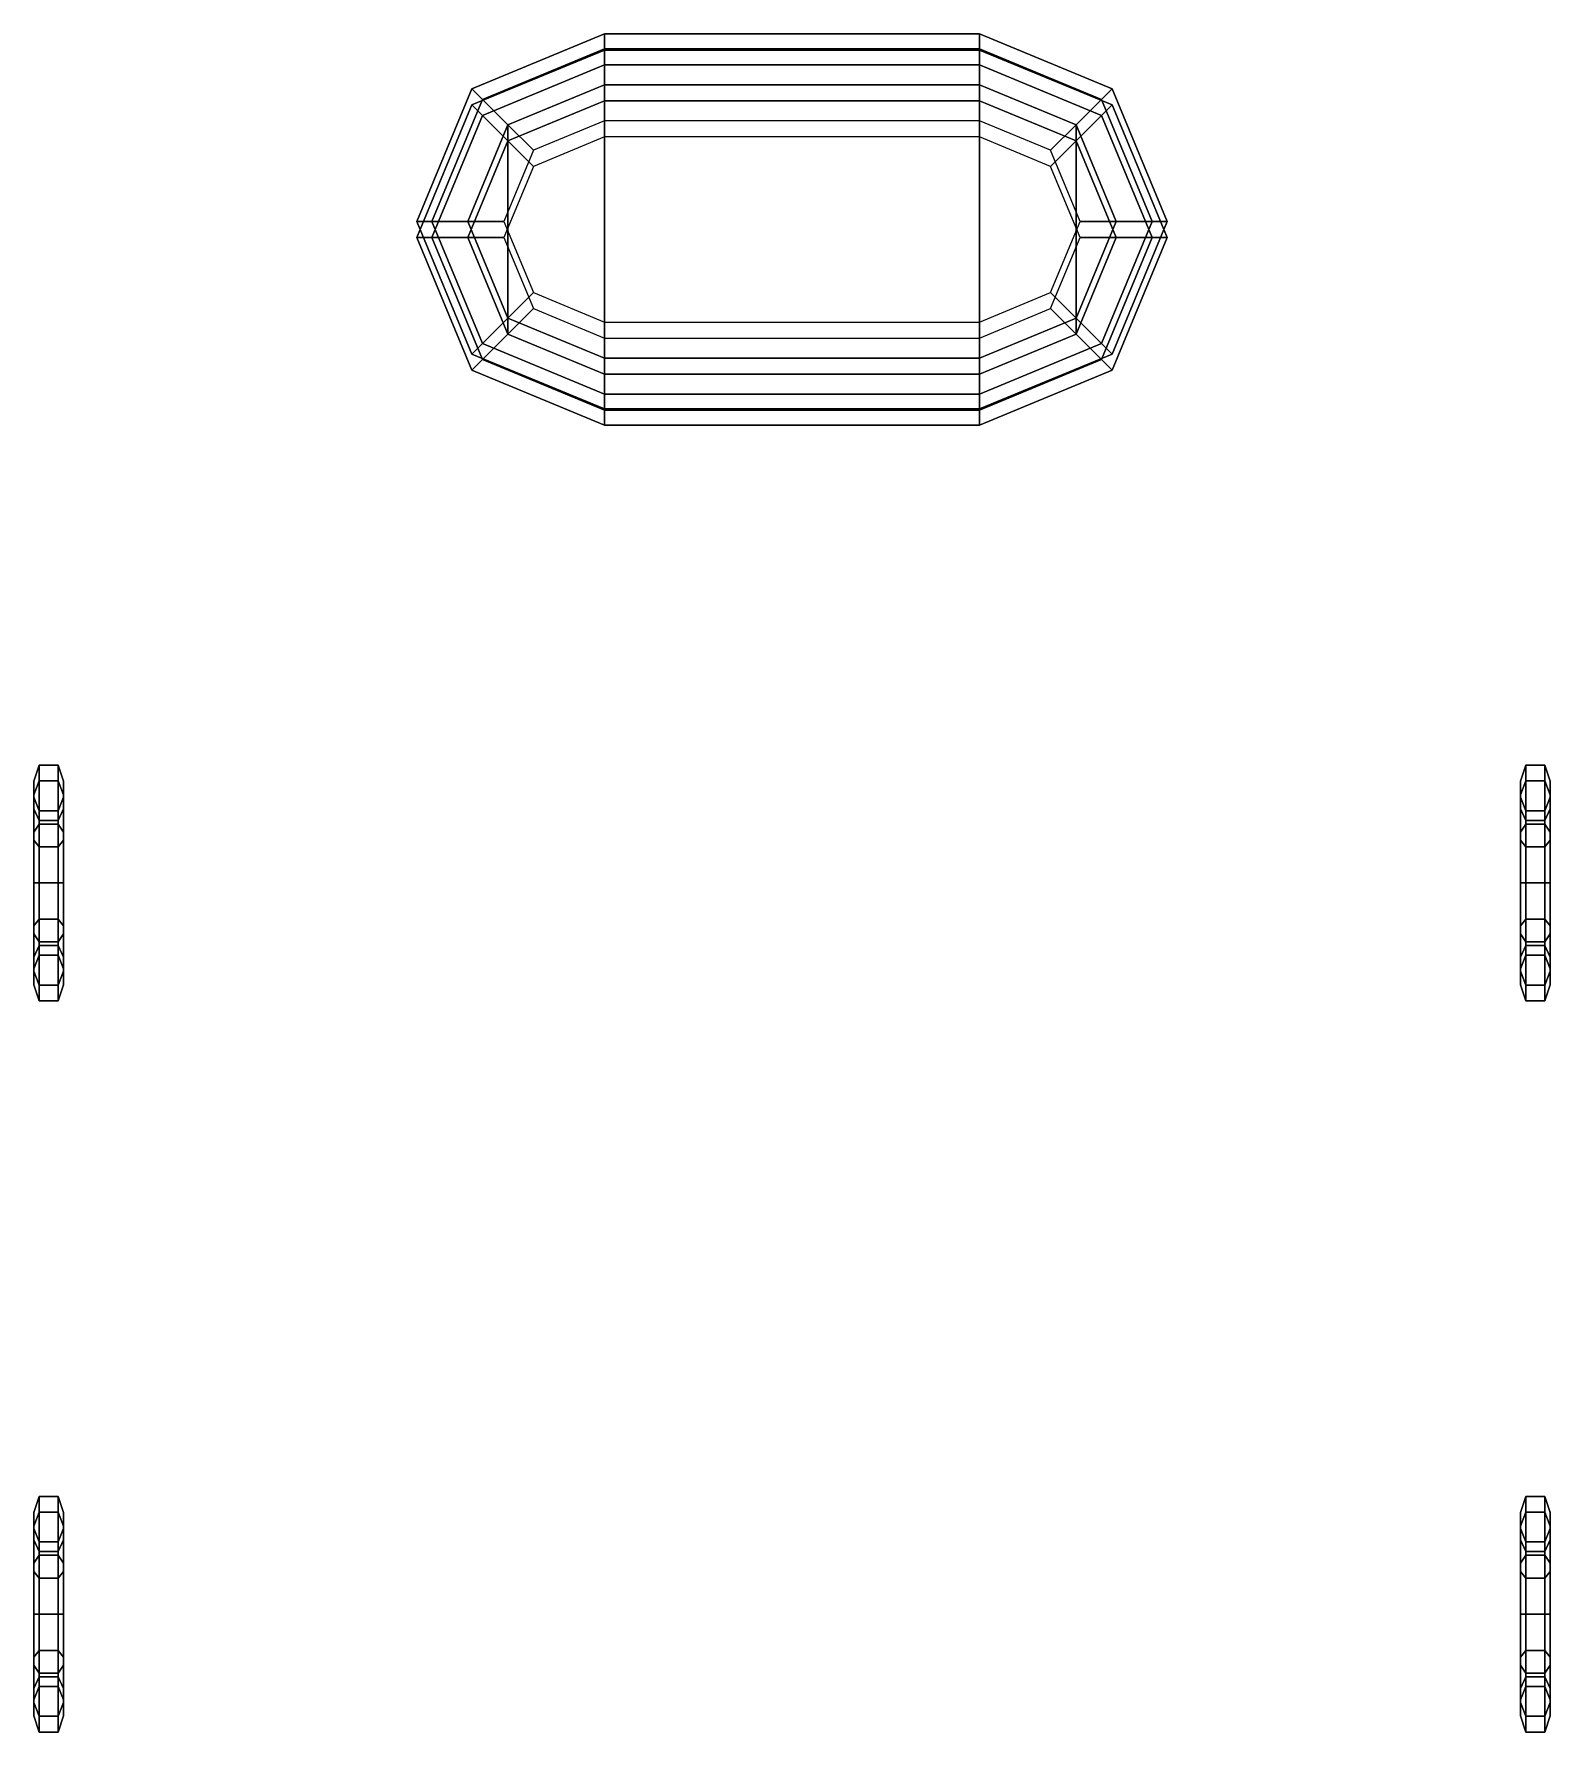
# Model space of a CAD drawing. Extents: x -2.83 to 2.83, y 1.13 to 7.47.
import ezdxf

# ---------------------------------------------------------------- set-up
doc = ezdxf.new("R2010")
doc.units = 0
doc.layers.add('LIFEBOATS', color=1, linetype='CONTINUOUS')

msp = doc.modelspace()

# ---------------------------------------------------------------- linework, layer by layer
at = {"layer": 'LIFEBOATS'}
for points in [[(-0.7, 7.4144, 3.0144), (-0.7, 7.47, 2.88), (-1.195, 7.265, 2.88), (-1.1556, 7.2256, 3.0144)], [(-0.7, 7.47, 2.88), (-0.7, 7.4144, 2.7456), (-1.1556, 7.2256, 2.7456), (-1.195, 7.265, 2.88)], [(0.7, 7.4144, 3.0144), (0.7, 7.47, 2.88), (-0.7, 7.47, 2.88), (-0.7, 7.4144, 3.0144)], [(0.7, 7.47, 2.88), (0.7, 7.4144, 2.7456), (-0.7, 7.4144, 2.7456), (-0.7, 7.47, 2.88)], [(1.1556, 7.2256, 3.0144), (1.195, 7.265, 2.88), (0.7, 7.47, 2.88), (0.7, 7.4144, 3.0144)], [(1.195, 7.265, 2.88), (1.1556, 7.2256, 2.7456), (0.7, 7.4144, 2.7456), (0.7, 7.47, 2.88)], [(-0.7, 7.41, 3.26), (-0.7, 7.3544, 3.1256), (-1.1556, 7.1656, 3.1256), (-1.195, 7.205, 3.26)], [(-0.7, 7.3544, 3.3944), (-0.7, 7.41, 3.26), (-1.195, 7.205, 3.26), (-1.1556, 7.1656, 3.3944)], [(-0.7, 7.28, 3.07), (-0.7, 7.4144, 3.0144), (-1.1556, 7.2256, 3.0144), (-1.0606, 7.1306, 3.07)], [(-0.7, 7.4144, 2.7456), (-0.7, 7.28, 2.69), (-1.0606, 7.1306, 2.69), (-1.1556, 7.2256, 2.7456)], [(0.7, 7.28, 3.07), (0.7, 7.4144, 3.0144), (-0.7, 7.4144, 3.0144), (-0.7, 7.28, 3.07)], [(0.7, 7.4144, 2.7456), (0.7, 7.28, 2.69), (-0.7, 7.28, 2.69), (-0.7, 7.4144, 2.7456)], [(0.7, 7.41, 3.26), (0.7, 7.3544, 3.1256), (-0.7, 7.3544, 3.1256), (-0.7, 7.41, 3.26)], [(0.7, 7.3544, 3.3944), (0.7, 7.41, 3.26), (-0.7, 7.41, 3.26), (-0.7, 7.3544, 3.3944)], [(1.0606, 7.1306, 3.07), (1.1556, 7.2256, 3.0144), (0.7, 7.4144, 3.0144), (0.7, 7.28, 3.07)], [(1.1556, 7.2256, 2.7456), (1.0606, 7.1306, 2.69), (0.7, 7.28, 2.69), (0.7, 7.4144, 2.7456)], [(1.195, 7.205, 3.26), (1.1556, 7.1656, 3.1256), (0.7, 7.3544, 3.1256), (0.7, 7.41, 3.26)], [(1.1556, 7.1656, 3.3944), (1.195, 7.205, 3.26), (0.7, 7.41, 3.26), (0.7, 7.3544, 3.3944)], [(-0.7, 7.3544, 3.1256), (-0.7, 7.22, 3.07), (-1.0606, 7.0706, 3.07), (-1.1556, 7.1656, 3.1256)], [(-0.7, 7.22, 3.45), (-0.7, 7.3544, 3.3944), (-1.1556, 7.1656, 3.3944), (-1.0606, 7.0706, 3.45)], [(0.7, 7.3544, 3.1256), (0.7, 7.22, 3.07), (-0.7, 7.22, 3.07), (-0.7, 7.3544, 3.1256)], [(0.7, 7.22, 3.45), (0.7, 7.3544, 3.3944), (-0.7, 7.3544, 3.3944), (-0.7, 7.22, 3.45)], [(1.1556, 7.1656, 3.1256), (1.0606, 7.0706, 3.07), (0.7, 7.22, 3.07), (0.7, 7.3544, 3.1256)], [(1.0606, 7.0706, 3.45), (1.1556, 7.1656, 3.3944), (0.7, 7.3544, 3.3944), (0.7, 7.22, 3.45)], [(-1.1556, 7.2256, 3.0144), (-1.195, 7.265, 2.88), (-1.4, 6.77, 2.88), (-1.3444, 6.77, 3.0144)], [(-1.195, 7.265, 2.88), (-1.1556, 7.2256, 2.7456), (-1.3444, 6.77, 2.7456), (-1.4, 6.77, 2.88)], [(-0.7, 7.28, 2.69), (-0.7, 7.1456, 2.7456), (-0.9656, 7.0356, 2.7456), (-1.0606, 7.1306, 2.69)], [(-0.7, 6.26, 3.07), (-0.7, 7.28, 3.07), (-1.0606, 7.1306, 3.07), (-1.0606, 6.4094, 3.07)], [(0.7, 7.28, 2.69), (0.7, 7.1456, 2.7456), (-0.7, 7.1456, 2.7456), (-0.7, 7.28, 2.69)], [(0.7, 6.26, 3.07), (0.7, 7.28, 3.07), (-0.7, 7.28, 3.07), (-0.7, 6.26, 3.07)], [(1.0606, 7.1306, 2.69), (0.9656, 7.0356, 2.7456), (0.7, 7.1456, 2.7456), (0.7, 7.28, 2.69)], [(1.0606, 6.4094, 3.07), (1.0606, 7.1306, 3.07), (0.7, 7.28, 3.07), (0.7, 6.26, 3.07)], [(1.3444, 6.77, 3.0144), (1.4, 6.77, 2.88), (1.195, 7.265, 2.88), (1.1556, 7.2256, 3.0144)], [(1.4, 6.77, 2.88), (1.3444, 6.77, 2.7456), (1.1556, 7.2256, 2.7456), (1.195, 7.265, 2.88)], [(-1.195, 7.205, 3.26), (-1.1556, 7.1656, 3.1256), (-1.3444, 6.71, 3.1256), (-1.4, 6.71, 3.26)], [(-1.1556, 7.1656, 3.3944), (-1.195, 7.205, 3.26), (-1.4, 6.71, 3.26), (-1.3444, 6.71, 3.3944)], [(-1.0606, 7.1306, 3.07), (-1.1556, 7.2256, 3.0144), (-1.3444, 6.77, 3.0144), (-1.21, 6.77, 3.07)], [(-1.1556, 7.2256, 2.7456), (-1.0606, 7.1306, 2.69), (-1.21, 6.77, 2.69), (-1.3444, 6.77, 2.7456)], [(-1.1556, 7.1656, 3.1256), (-1.0606, 7.0706, 3.07), (-1.21, 6.71, 3.07), (-1.3444, 6.71, 3.1256)], [(-1.0606, 7.0706, 3.45), (-1.1556, 7.1656, 3.3944), (-1.3444, 6.71, 3.3944), (-1.21, 6.71, 3.45)], [(-0.7, 7.22, 3.07), (-0.7, 7.0856, 3.1256), (-0.9656, 6.9756, 3.1256), (-1.0606, 7.0706, 3.07)], [(-0.7, 6.2, 3.45), (-0.7, 7.22, 3.45), (-1.0606, 7.0706, 3.45), (-1.0606, 6.3494, 3.45)], [(0.7, 7.22, 3.07), (0.7, 7.0856, 3.1256), (-0.7, 7.0856, 3.1256), (-0.7, 7.22, 3.07)], [(0.7, 6.2, 3.45), (0.7, 7.22, 3.45), (-0.7, 7.22, 3.45), (-0.7, 6.2, 3.45)], [(1.0606, 7.0706, 3.07), (0.9656, 6.9756, 3.1256), (0.7, 7.0856, 3.1256), (0.7, 7.22, 3.07)], [(1.0606, 6.3494, 3.45), (1.0606, 7.0706, 3.45), (0.7, 7.22, 3.45), (0.7, 6.2, 3.45)], [(1.21, 6.77, 3.07), (1.3444, 6.77, 3.0144), (1.1556, 7.2256, 3.0144), (1.0606, 7.1306, 3.07)], [(1.3444, 6.77, 2.7456), (1.21, 6.77, 2.69), (1.0606, 7.1306, 2.69), (1.1556, 7.2256, 2.7456)], [(1.3444, 6.71, 3.1256), (1.21, 6.71, 3.07), (1.0606, 7.0706, 3.07), (1.1556, 7.1656, 3.1256)], [(1.21, 6.71, 3.45), (1.3444, 6.71, 3.3944), (1.1556, 7.1656, 3.3944), (1.0606, 7.0706, 3.45)], [(1.4, 6.71, 3.26), (1.3444, 6.71, 3.1256), (1.1556, 7.1656, 3.1256), (1.195, 7.205, 3.26)], [(1.3444, 6.71, 3.3944), (1.4, 6.71, 3.26), (1.195, 7.205, 3.26), (1.1556, 7.1656, 3.3944)], [(-1.0606, 7.1306, 2.69), (-0.9656, 7.0356, 2.7456), (-1.0756, 6.77, 2.7456), (-1.21, 6.77, 2.69)], [(-1.0606, 6.4094, 3.07), (-1.0606, 7.1306, 3.07), (-1.21, 6.77, 3.07)], [(1.21, 6.77, 2.69), (1.0756, 6.77, 2.7456), (0.9656, 7.0356, 2.7456), (1.0606, 7.1306, 2.69)], [(1.21, 6.77, 3.07), (1.21, 6.77, 3.07), (1.0606, 7.1306, 3.07), (1.0606, 6.4094, 3.07)], [(-1.0606, 7.0706, 3.07), (-0.9656, 6.9756, 3.1256), (-1.0756, 6.71, 3.1256), (-1.21, 6.71, 3.07)], [(-1.0606, 6.3494, 3.45), (-1.0606, 7.0706, 3.45), (-1.21, 6.71, 3.45)], [(1.21, 6.71, 3.07), (1.0756, 6.71, 3.1256), (0.9656, 6.9756, 3.1256), (1.0606, 7.0706, 3.07)], [(1.21, 6.71, 3.45), (1.21, 6.71, 3.45), (1.0606, 7.0706, 3.45), (1.0606, 6.3494, 3.45)], [(-1.3444, 6.77, 3.0144), (-1.4, 6.77, 2.88), (-1.195, 6.275, 2.88), (-1.1556, 6.3144, 3.0144)], [(-1.4, 6.77, 2.88), (-1.3444, 6.77, 2.7456), (-1.1556, 6.3144, 2.7456), (-1.195, 6.275, 2.88)], [(-1.21, 6.77, 3.07), (-1.3444, 6.77, 3.0144), (-1.1556, 6.3144, 3.0144), (-1.0606, 6.4094, 3.07)], [(-1.3444, 6.77, 2.7456), (-1.21, 6.77, 2.69), (-1.0606, 6.4094, 2.69), (-1.1556, 6.3144, 2.7456)], [(-1.21, 6.77, 2.69), (-1.0756, 6.77, 2.7456), (-0.9656, 6.5044, 2.7456), (-1.0606, 6.4094, 2.69)], [(1.0606, 6.4094, 2.69), (0.9656, 6.5044, 2.7456), (1.0756, 6.77, 2.7456), (1.21, 6.77, 2.69)], [(1.0606, 6.4094, 3.07), (1.1556, 6.3144, 3.0144), (1.3444, 6.77, 3.0144), (1.21, 6.77, 3.07)], [(1.1556, 6.3144, 2.7456), (1.0606, 6.4094, 2.69), (1.21, 6.77, 2.69), (1.3444, 6.77, 2.7456)], [(1.1556, 6.3144, 3.0144), (1.195, 6.275, 2.88), (1.4, 6.77, 2.88), (1.3444, 6.77, 3.0144)], [(1.195, 6.275, 2.88), (1.1556, 6.3144, 2.7456), (1.3444, 6.77, 2.7456), (1.4, 6.77, 2.88)], [(-1.4, 6.71, 3.26), (-1.3444, 6.71, 3.1256), (-1.1556, 6.2544, 3.1256), (-1.195, 6.215, 3.26)], [(-1.3444, 6.71, 3.3944), (-1.4, 6.71, 3.26), (-1.195, 6.215, 3.26), (-1.1556, 6.2544, 3.3944)], [(-1.3444, 6.71, 3.1256), (-1.21, 6.71, 3.07), (-1.0606, 6.3494, 3.07), (-1.1556, 6.2544, 3.1256)], [(-1.21, 6.71, 3.45), (-1.3444, 6.71, 3.3944), (-1.1556, 6.2544, 3.3944), (-1.0606, 6.3494, 3.45)], [(-1.21, 6.71, 3.07), (-1.0756, 6.71, 3.1256), (-0.9656, 6.4444, 3.1256), (-1.0606, 6.3494, 3.07)], [(1.0606, 6.3494, 3.07), (0.9656, 6.4444, 3.1256), (1.0756, 6.71, 3.1256), (1.21, 6.71, 3.07)], [(1.1556, 6.2544, 3.1256), (1.0606, 6.3494, 3.07), (1.21, 6.71, 3.07), (1.3444, 6.71, 3.1256)], [(1.0606, 6.3494, 3.45), (1.1556, 6.2544, 3.3944), (1.3444, 6.71, 3.3944), (1.21, 6.71, 3.45)], [(1.195, 6.215, 3.26), (1.1556, 6.2544, 3.1256), (1.3444, 6.71, 3.1256), (1.4, 6.71, 3.26)], [(1.1556, 6.2544, 3.3944), (1.195, 6.215, 3.26), (1.4, 6.71, 3.26), (1.3444, 6.71, 3.3944)], [(-1.0606, 6.4094, 2.69), (-0.9656, 6.5044, 2.7456), (-0.7, 6.3944, 2.7456), (-0.7, 6.26, 2.69)], [(0.7, 6.26, 2.69), (0.7, 6.3944, 2.7456), (0.9656, 6.5044, 2.7456), (1.0606, 6.4094, 2.69)], [(-1.0606, 6.4094, 3.07), (-1.1556, 6.3144, 3.0144), (-0.7, 6.1256, 3.0144), (-0.7, 6.26, 3.07)], [(-1.1556, 6.3144, 2.7456), (-1.0606, 6.4094, 2.69), (-0.7, 6.26, 2.69), (-0.7, 6.1256, 2.7456)], [(-1.0606, 6.3494, 3.07), (-0.9656, 6.4444, 3.1256), (-0.7, 6.3344, 3.1256), (-0.7, 6.2, 3.07)], [(0.7, 6.2, 3.07), (0.7, 6.3344, 3.1256), (0.9656, 6.4444, 3.1256), (1.0606, 6.3494, 3.07)], [(0.7, 6.26, 3.07), (0.7, 6.1256, 3.0144), (1.1556, 6.3144, 3.0144), (1.0606, 6.4094, 3.07)], [(0.7, 6.1256, 2.7456), (0.7, 6.26, 2.69), (1.0606, 6.4094, 2.69), (1.1556, 6.3144, 2.7456)], [(-1.1556, 6.2544, 3.1256), (-1.0606, 6.3494, 3.07), (-0.7, 6.2, 3.07), (-0.7, 6.0656, 3.1256)], [(-1.0606, 6.3494, 3.45), (-1.1556, 6.2544, 3.3944), (-0.7, 6.0656, 3.3944), (-0.7, 6.2, 3.45)], [(-0.7, 6.26, 2.69), (-0.7, 6.3944, 2.7456), (0.7, 6.3944, 2.7456), (0.7, 6.26, 2.69)], [(0.7, 6.0656, 3.1256), (0.7, 6.2, 3.07), (1.0606, 6.3494, 3.07), (1.1556, 6.2544, 3.1256)], [(0.7, 6.2, 3.45), (0.7, 6.0656, 3.3944), (1.1556, 6.2544, 3.3944), (1.0606, 6.3494, 3.45)], [(-1.1556, 6.3144, 3.0144), (-1.195, 6.275, 2.88), (-0.7, 6.07, 2.88), (-0.7, 6.1256, 3.0144)], [(-1.195, 6.275, 2.88), (-1.1556, 6.3144, 2.7456), (-0.7, 6.1256, 2.7456), (-0.7, 6.07, 2.88)], [(-0.7, 6.2, 3.07), (-0.7, 6.3344, 3.1256), (0.7, 6.3344, 3.1256), (0.7, 6.2, 3.07)], [(0.7, 6.1256, 3.0144), (0.7, 6.07, 2.88), (1.195, 6.275, 2.88), (1.1556, 6.3144, 3.0144)], [(0.7, 6.07, 2.88), (0.7, 6.1256, 2.7456), (1.1556, 6.3144, 2.7456), (1.195, 6.275, 2.88)], [(-1.1556, 6.2544, 3.3944), (-1.195, 6.215, 3.26), (-0.7, 6.01, 3.26), (-0.7, 6.0656, 3.3944)], [(-1.195, 6.215, 3.26), (-1.1556, 6.2544, 3.1256), (-0.7, 6.0656, 3.1256), (-0.7, 6.01, 3.26)], [(-0.7, 6.26, 3.07), (-0.7, 6.1256, 3.0144), (0.7, 6.1256, 3.0144), (0.7, 6.26, 3.07)], [(-0.7, 6.1256, 2.7456), (-0.7, 6.26, 2.69), (0.7, 6.26, 2.69), (0.7, 6.1256, 2.7456)], [(0.7, 6.0656, 3.3944), (0.7, 6.01, 3.26), (1.195, 6.215, 3.26), (1.1556, 6.2544, 3.3944)], [(0.7, 6.01, 3.26), (0.7, 6.0656, 3.1256), (1.1556, 6.2544, 3.1256), (1.195, 6.215, 3.26)], [(-0.7, 6.0656, 3.1256), (-0.7, 6.2, 3.07), (0.7, 6.2, 3.07), (0.7, 6.0656, 3.1256)], [(-0.7, 6.2, 3.45), (-0.7, 6.0656, 3.3944), (0.7, 6.0656, 3.3944), (0.7, 6.2, 3.45)], [(-0.7, 6.1256, 3.0144), (-0.7, 6.07, 2.88), (0.7, 6.07, 2.88), (0.7, 6.1256, 3.0144)], [(-0.7, 6.07, 2.88), (-0.7, 6.1256, 2.7456), (0.7, 6.1256, 2.7456), (0.7, 6.07, 2.88)], [(-0.7, 6.0656, 3.3944), (-0.7, 6.01, 3.26), (0.7, 6.01, 3.26), (0.7, 6.0656, 3.3944)], [(-0.7, 6.01, 3.26), (-0.7, 6.0656, 3.1256), (0.7, 6.0656, 3.1256), (0.7, 6.01, 3.26)], [(-2.83, 4.6291, 2.67), (-2.83, 4.68, 2.86), (-2.81, 4.74, 2.86), (-2.81, 4.6811, 2.64)], [(-2.83, 4.68, 2.86), (-2.83, 4.6291, 3.05), (-2.81, 4.6811, 3.08), (-2.81, 4.74, 2.86)], [(-2.81, 4.6811, 2.64), (-2.81, 4.74, 2.86), (-2.74, 4.74, 2.86), (-2.74, 4.6811, 2.64)], [(-2.81, 4.74, 2.86), (-2.81, 4.6811, 3.08), (-2.74, 4.6811, 3.08), (-2.74, 4.74, 2.86)], [(-2.72, 4.68, 2.86), (-2.72, 4.6291, 2.67), (-2.74, 4.6811, 2.64), (-2.74, 4.74, 2.86)], [(-2.72, 4.6291, 3.05), (-2.72, 4.68, 2.86), (-2.74, 4.74, 2.86), (-2.74, 4.6811, 3.08)], [(2.72, 4.6291, 2.67), (2.72, 4.68, 2.86), (2.74, 4.74, 2.86), (2.74, 4.6811, 2.64)], [(2.72, 4.68, 2.86), (2.72, 4.6291, 3.05), (2.74, 4.6811, 3.08), (2.74, 4.74, 2.86)], [(2.74, 4.74, 2.86), (2.74, 4.6811, 3.08), (2.81, 4.6811, 3.08), (2.81, 4.74, 2.86)], [(2.74, 4.6811, 2.64), (2.74, 4.74, 2.86), (2.81, 4.74, 2.86), (2.81, 4.6811, 2.64)], [(2.83, 4.6291, 3.05), (2.83, 4.68, 2.86), (2.81, 4.74, 2.86), (2.81, 4.6811, 3.08)], [(2.83, 4.68, 2.86), (2.83, 4.6291, 2.67), (2.81, 4.6811, 2.64), (2.81, 4.74, 2.86)], [(-2.83, 4.49, 2.5309), (-2.83, 4.6291, 2.67), (-2.81, 4.6811, 2.64), (-2.81, 4.52, 2.4789)], [(-2.83, 4.6291, 3.05), (-2.83, 4.49, 3.1891), (-2.81, 4.52, 3.2411), (-2.81, 4.6811, 3.08)], [(-2.83, 4.5771, 2.7), (-2.83, 4.62, 2.86), (-2.83, 4.68, 2.86), (-2.83, 4.6291, 2.67)], [(-2.83, 4.62, 2.86), (-2.83, 4.5771, 3.02), (-2.83, 4.6291, 3.05), (-2.83, 4.68, 2.86)], [(-2.83, 4.46, 2.5829), (-2.83, 4.5771, 2.7), (-2.83, 4.6291, 2.67), (-2.83, 4.49, 2.5309)], [(-2.83, 4.5771, 3.02), (-2.83, 4.46, 3.1371), (-2.83, 4.49, 3.1891), (-2.83, 4.6291, 3.05)], [(-2.81, 4.52, 2.4789), (-2.81, 4.6811, 2.64), (-2.74, 4.6811, 2.64), (-2.74, 4.52, 2.4789)], [(-2.81, 4.6811, 3.08), (-2.81, 4.52, 3.2411), (-2.74, 4.52, 3.2411), (-2.74, 4.6811, 3.08)], [(-2.72, 4.6291, 2.67), (-2.72, 4.49, 2.5309), (-2.74, 4.52, 2.4789), (-2.74, 4.6811, 2.64)], [(-2.72, 4.49, 3.1891), (-2.72, 4.6291, 3.05), (-2.74, 4.6811, 3.08), (-2.74, 4.52, 3.2411)], [(-2.72, 4.62, 2.86), (-2.72, 4.5771, 2.7), (-2.72, 4.6291, 2.67), (-2.72, 4.68, 2.86)], [(-2.72, 4.5771, 3.02), (-2.72, 4.62, 2.86), (-2.72, 4.68, 2.86), (-2.72, 4.6291, 3.05)], [(-2.72, 4.5771, 2.7), (-2.72, 4.46, 2.5829), (-2.72, 4.49, 2.5309), (-2.72, 4.6291, 2.67)], [(-2.72, 4.46, 3.1371), (-2.72, 4.5771, 3.02), (-2.72, 4.6291, 3.05), (-2.72, 4.49, 3.1891)], [(2.72, 4.49, 2.5309), (2.72, 4.6291, 2.67), (2.74, 4.6811, 2.64), (2.74, 4.52, 2.4789)], [(2.72, 4.6291, 3.05), (2.72, 4.49, 3.1891), (2.74, 4.52, 3.2411), (2.74, 4.6811, 3.08)], [(2.72, 4.5771, 2.7), (2.72, 4.62, 2.86), (2.72, 4.68, 2.86), (2.72, 4.6291, 2.67)], [(2.72, 4.62, 2.86), (2.72, 4.5771, 3.02), (2.72, 4.6291, 3.05), (2.72, 4.68, 2.86)], [(2.72, 4.46, 2.5829), (2.72, 4.5771, 2.7), (2.72, 4.6291, 2.67), (2.72, 4.49, 2.5309)], [(2.72, 4.5771, 3.02), (2.72, 4.46, 3.1371), (2.72, 4.49, 3.1891), (2.72, 4.6291, 3.05)], [(2.74, 4.6811, 3.08), (2.74, 4.52, 3.2411), (2.81, 4.52, 3.2411), (2.81, 4.6811, 3.08)], [(2.74, 4.52, 2.4789), (2.74, 4.6811, 2.64), (2.81, 4.6811, 2.64), (2.81, 4.52, 2.4789)], [(2.83, 4.49, 3.1891), (2.83, 4.6291, 3.05), (2.81, 4.6811, 3.08), (2.81, 4.52, 3.2411)], [(2.83, 4.6291, 2.67), (2.83, 4.49, 2.5309), (2.81, 4.52, 2.4789), (2.81, 4.6811, 2.64)], [(2.83, 4.5771, 3.02), (2.83, 4.62, 2.86), (2.83, 4.68, 2.86), (2.83, 4.6291, 3.05)], [(2.83, 4.62, 2.86), (2.83, 4.5771, 2.7), (2.83, 4.6291, 2.67), (2.83, 4.68, 2.86)], [(2.83, 4.46, 3.1371), (2.83, 4.5771, 3.02), (2.83, 4.6291, 3.05), (2.83, 4.49, 3.1891)], [(2.83, 4.5771, 2.7), (2.83, 4.46, 2.5829), (2.83, 4.49, 2.5309), (2.83, 4.6291, 2.67)], [(-2.81, 4.5338, 2.725), (-2.81, 4.57, 2.86), (-2.83, 4.62, 2.86), (-2.83, 4.5771, 2.7)], [(-2.81, 4.57, 2.86), (-2.81, 4.5338, 2.995), (-2.83, 4.5771, 3.02), (-2.83, 4.62, 2.86)], [(-2.81, 4.435, 2.6262), (-2.81, 4.5338, 2.725), (-2.83, 4.5771, 2.7), (-2.83, 4.46, 2.5829)], [(-2.81, 4.5338, 2.995), (-2.81, 4.435, 3.0938), (-2.83, 4.46, 3.1371), (-2.83, 4.5771, 3.02)], [(-2.81, 4.57, 2.86), (-2.81, 4.5338, 2.725), (-2.74, 4.5338, 2.725), (-2.74, 4.57, 2.86)], [(-2.81, 4.5338, 2.995), (-2.81, 4.57, 2.86), (-2.74, 4.57, 2.86), (-2.74, 4.5338, 2.995)], [(-2.74, 4.57, 2.86), (-2.74, 4.5338, 2.725), (-2.72, 4.5771, 2.7), (-2.72, 4.62, 2.86)], [(-2.74, 4.5338, 2.995), (-2.74, 4.57, 2.86), (-2.72, 4.62, 2.86), (-2.72, 4.5771, 3.02)], [(-2.74, 4.5338, 2.725), (-2.74, 4.435, 2.6262), (-2.72, 4.46, 2.5829), (-2.72, 4.5771, 2.7)], [(-2.74, 4.435, 3.0938), (-2.74, 4.5338, 2.995), (-2.72, 4.5771, 3.02), (-2.72, 4.46, 3.1371)], [(2.74, 4.5338, 2.725), (2.74, 4.57, 2.86), (2.72, 4.62, 2.86), (2.72, 4.5771, 2.7)], [(2.74, 4.57, 2.86), (2.74, 4.5338, 2.995), (2.72, 4.5771, 3.02), (2.72, 4.62, 2.86)], [(2.74, 4.435, 2.6262), (2.74, 4.5338, 2.725), (2.72, 4.5771, 2.7), (2.72, 4.46, 2.5829)], [(2.74, 4.5338, 2.995), (2.74, 4.435, 3.0938), (2.72, 4.46, 3.1371), (2.72, 4.5771, 3.02)], [(2.74, 4.5338, 2.995), (2.74, 4.57, 2.86), (2.81, 4.57, 2.86), (2.81, 4.5338, 2.995)], [(2.74, 4.57, 2.86), (2.74, 4.5338, 2.725), (2.81, 4.5338, 2.725), (2.81, 4.57, 2.86)], [(2.81, 4.57, 2.86), (2.81, 4.5338, 2.725), (2.83, 4.5771, 2.7), (2.83, 4.62, 2.86)], [(2.81, 4.5338, 2.995), (2.81, 4.57, 2.86), (2.83, 4.62, 2.86), (2.83, 4.5771, 3.02)], [(2.81, 4.435, 3.0938), (2.81, 4.5338, 2.995), (2.83, 4.5771, 3.02), (2.83, 4.46, 3.1371)], [(2.81, 4.5338, 2.725), (2.81, 4.435, 2.6262), (2.83, 4.46, 2.5829), (2.83, 4.5771, 2.7)], [(-2.83, 4.3, 2.48), (-2.83, 4.49, 2.5309), (-2.81, 4.52, 2.4789), (-2.81, 4.3, 2.42)], [(-2.83, 4.49, 3.1891), (-2.83, 4.3, 3.24), (-2.81, 4.3, 3.3), (-2.81, 4.52, 3.2411)], [(-2.81, 4.5338, 2.725), (-2.81, 4.435, 2.6262), (-2.74, 4.435, 2.6262), (-2.74, 4.5338, 2.725)], [(-2.81, 4.435, 3.0938), (-2.81, 4.5338, 2.995), (-2.74, 4.5338, 2.995), (-2.74, 4.435, 3.0938)], [(-2.81, 4.3, 2.42), (-2.81, 4.52, 2.4789), (-2.74, 4.52, 2.4789), (-2.74, 4.3, 2.42)], [(-2.81, 4.52, 3.2411), (-2.81, 4.3, 3.3), (-2.74, 4.3, 3.3), (-2.74, 4.52, 3.2411)], [(-2.72, 4.49, 2.5309), (-2.72, 4.3, 2.48), (-2.74, 4.3, 2.42), (-2.74, 4.52, 2.4789)], [(-2.72, 4.3, 3.24), (-2.72, 4.49, 3.1891), (-2.74, 4.52, 3.2411), (-2.74, 4.3, 3.3)], [(2.72, 4.3, 2.48), (2.72, 4.49, 2.5309), (2.74, 4.52, 2.4789), (2.74, 4.3, 2.42)], [(2.72, 4.49, 3.1891), (2.72, 4.3, 3.24), (2.74, 4.3, 3.3), (2.74, 4.52, 3.2411)], [(2.74, 4.435, 3.0938), (2.74, 4.5338, 2.995), (2.81, 4.5338, 2.995), (2.81, 4.435, 3.0938)], [(2.74, 4.5338, 2.725), (2.74, 4.435, 2.6262), (2.81, 4.435, 2.6262), (2.81, 4.5338, 2.725)], [(2.74, 4.3, 2.42), (2.74, 4.52, 2.4789), (2.81, 4.52, 2.4789), (2.81, 4.3, 2.42)], [(2.74, 4.52, 3.2411), (2.74, 4.3, 3.3), (2.81, 4.3, 3.3), (2.81, 4.52, 3.2411)], [(2.83, 4.49, 2.5309), (2.83, 4.3, 2.48), (2.81, 4.3, 2.42), (2.81, 4.52, 2.4789)], [(2.83, 4.3, 3.24), (2.83, 4.49, 3.1891), (2.81, 4.52, 3.2411), (2.81, 4.3, 3.3)], [(-2.83, 4.3, 2.54), (-2.83, 4.46, 2.5829), (-2.83, 4.49, 2.5309), (-2.83, 4.3, 2.48)], [(-2.83, 4.46, 3.1371), (-2.83, 4.3, 3.18), (-2.83, 4.3, 3.24), (-2.83, 4.49, 3.1891)], [(-2.81, 4.3, 2.59), (-2.81, 4.435, 2.6262), (-2.83, 4.46, 2.5829), (-2.83, 4.3, 2.54)], [(-2.81, 4.435, 3.0938), (-2.81, 4.3, 3.13), (-2.83, 4.3, 3.18), (-2.83, 4.46, 3.1371)], [(-2.74, 4.435, 2.6262), (-2.74, 4.3, 2.59), (-2.72, 4.3, 2.54), (-2.72, 4.46, 2.5829)], [(-2.74, 4.3, 3.13), (-2.74, 4.435, 3.0938), (-2.72, 4.46, 3.1371), (-2.72, 4.3, 3.18)], [(-2.72, 4.46, 2.5829), (-2.72, 4.3, 2.54), (-2.72, 4.3, 2.48), (-2.72, 4.49, 2.5309)], [(-2.72, 4.3, 3.18), (-2.72, 4.46, 3.1371), (-2.72, 4.49, 3.1891), (-2.72, 4.3, 3.24)], [(2.72, 4.3, 2.54), (2.72, 4.46, 2.5829), (2.72, 4.49, 2.5309), (2.72, 4.3, 2.48)], [(2.72, 4.46, 3.1371), (2.72, 4.3, 3.18), (2.72, 4.3, 3.24), (2.72, 4.49, 3.1891)], [(2.74, 4.3, 2.59), (2.74, 4.435, 2.6262), (2.72, 4.46, 2.5829), (2.72, 4.3, 2.54)], [(2.74, 4.435, 3.0938), (2.74, 4.3, 3.13), (2.72, 4.3, 3.18), (2.72, 4.46, 3.1371)], [(2.81, 4.3, 3.13), (2.81, 4.435, 3.0938), (2.83, 4.46, 3.1371), (2.83, 4.3, 3.18)], [(2.81, 4.435, 2.6262), (2.81, 4.3, 2.59), (2.83, 4.3, 2.54), (2.83, 4.46, 2.5829)], [(2.83, 4.46, 2.5829), (2.83, 4.3, 2.54), (2.83, 4.3, 2.48), (2.83, 4.49, 2.5309)], [(2.83, 4.3, 3.18), (2.83, 4.46, 3.1371), (2.83, 4.49, 3.1891), (2.83, 4.3, 3.24)], [(-2.81, 4.435, 2.6262), (-2.81, 4.3, 2.59), (-2.74, 4.3, 2.59), (-2.74, 4.435, 2.6262)], [(-2.81, 4.3, 3.13), (-2.81, 4.435, 3.0938), (-2.74, 4.435, 3.0938), (-2.74, 4.3, 3.13)], [(2.74, 4.3, 3.13), (2.74, 4.435, 3.0938), (2.81, 4.435, 3.0938), (2.81, 4.3, 3.13)], [(2.74, 4.435, 2.6262), (2.74, 4.3, 2.59), (2.81, 4.3, 2.59), (2.81, 4.435, 2.6262)], [(-2.83, 4.14, 2.5829), (-2.83, 4.3, 2.54), (-2.83, 4.3, 2.48), (-2.83, 4.11, 2.5309)], [(-2.81, 4.165, 2.6262), (-2.81, 4.3, 2.59), (-2.83, 4.3, 2.54), (-2.83, 4.14, 2.5829)], [(-2.83, 4.11, 2.5309), (-2.83, 4.3, 2.48), (-2.81, 4.3, 2.42), (-2.81, 4.08, 2.4789)], [(-2.83, 4.3, 3.18), (-2.83, 4.14, 3.1371), (-2.83, 4.11, 3.1891), (-2.83, 4.3, 3.24)], [(-2.83, 4.3, 3.24), (-2.83, 4.11, 3.1891), (-2.81, 4.08, 3.2411), (-2.81, 4.3, 3.3)], [(-2.81, 4.3, 3.13), (-2.81, 4.165, 3.0938), (-2.83, 4.14, 3.1371), (-2.83, 4.3, 3.18)], [(-2.81, 4.08, 2.4789), (-2.81, 4.3, 2.42), (-2.74, 4.3, 2.42), (-2.74, 4.08, 2.4789)], [(-2.81, 4.3, 2.59), (-2.81, 4.165, 2.6262), (-2.74, 4.165, 2.6262), (-2.74, 4.3, 2.59)], [(-2.81, 4.3, 3.3), (-2.81, 4.08, 3.2411), (-2.74, 4.08, 3.2411), (-2.74, 4.3, 3.3)], [(-2.81, 4.165, 3.0938), (-2.81, 4.3, 3.13), (-2.74, 4.3, 3.13), (-2.74, 4.165, 3.0938)], [(-2.74, 4.3, 2.59), (-2.74, 4.165, 2.6262), (-2.72, 4.14, 2.5829), (-2.72, 4.3, 2.54)], [(-2.72, 4.3, 2.48), (-2.72, 4.11, 2.5309), (-2.74, 4.08, 2.4789), (-2.74, 4.3, 2.42)], [(-2.72, 4.11, 3.1891), (-2.72, 4.3, 3.24), (-2.74, 4.3, 3.3), (-2.74, 4.08, 3.2411)], [(-2.74, 4.165, 3.0938), (-2.74, 4.3, 3.13), (-2.72, 4.3, 3.18), (-2.72, 4.14, 3.1371)], [(-2.72, 4.3, 2.54), (-2.72, 4.14, 2.5829), (-2.72, 4.11, 2.5309), (-2.72, 4.3, 2.48)], [(-2.72, 4.14, 3.1371), (-2.72, 4.3, 3.18), (-2.72, 4.3, 3.24), (-2.72, 4.11, 3.1891)], [(2.72, 4.14, 2.5829), (2.72, 4.3, 2.54), (2.72, 4.3, 2.48), (2.72, 4.11, 2.5309)], [(2.74, 4.165, 2.6262), (2.74, 4.3, 2.59), (2.72, 4.3, 2.54), (2.72, 4.14, 2.5829)], [(2.72, 4.11, 2.5309), (2.72, 4.3, 2.48), (2.74, 4.3, 2.42), (2.74, 4.08, 2.4789)], [(2.72, 4.3, 3.18), (2.72, 4.14, 3.1371), (2.72, 4.11, 3.1891), (2.72, 4.3, 3.24)], [(2.72, 4.3, 3.24), (2.72, 4.11, 3.1891), (2.74, 4.08, 3.2411), (2.74, 4.3, 3.3)], [(2.74, 4.3, 3.13), (2.74, 4.165, 3.0938), (2.72, 4.14, 3.1371), (2.72, 4.3, 3.18)], [(2.74, 4.165, 3.0938), (2.74, 4.3, 3.13), (2.81, 4.3, 3.13), (2.81, 4.165, 3.0938)], [(2.74, 4.08, 2.4789), (2.74, 4.3, 2.42), (2.81, 4.3, 2.42), (2.81, 4.08, 2.4789)], [(2.74, 4.3, 2.59), (2.74, 4.165, 2.6262), (2.81, 4.165, 2.6262), (2.81, 4.3, 2.59)], [(2.74, 4.3, 3.3), (2.74, 4.08, 3.2411), (2.81, 4.08, 3.2411), (2.81, 4.3, 3.3)], [(2.81, 4.165, 3.0938), (2.81, 4.3, 3.13), (2.83, 4.3, 3.18), (2.83, 4.14, 3.1371)], [(2.83, 4.3, 2.48), (2.83, 4.11, 2.5309), (2.81, 4.08, 2.4789), (2.81, 4.3, 2.42)], [(2.81, 4.3, 2.59), (2.81, 4.165, 2.6262), (2.83, 4.14, 2.5829), (2.83, 4.3, 2.54)], [(2.83, 4.11, 3.1891), (2.83, 4.3, 3.24), (2.81, 4.3, 3.3), (2.81, 4.08, 3.2411)], [(2.83, 4.3, 2.54), (2.83, 4.14, 2.5829), (2.83, 4.11, 2.5309), (2.83, 4.3, 2.48)], [(2.83, 4.14, 3.1371), (2.83, 4.3, 3.18), (2.83, 4.3, 3.24), (2.83, 4.11, 3.1891)], [(-2.81, 4.0662, 2.725), (-2.81, 4.165, 2.6262), (-2.83, 4.14, 2.5829), (-2.83, 4.0229, 2.7)], [(-2.81, 4.165, 3.0938), (-2.81, 4.0662, 2.995), (-2.83, 4.0229, 3.02), (-2.83, 4.14, 3.1371)], [(-2.83, 4.0229, 2.7), (-2.83, 4.14, 2.5829), (-2.83, 4.11, 2.5309), (-2.83, 3.9709, 2.67)], [(-2.83, 4.14, 3.1371), (-2.83, 4.0229, 3.02), (-2.83, 3.9709, 3.05), (-2.83, 4.11, 3.1891)], [(-2.81, 4.165, 2.6262), (-2.81, 4.0662, 2.725), (-2.74, 4.0662, 2.725), (-2.74, 4.165, 2.6262)], [(-2.81, 4.0662, 2.995), (-2.81, 4.165, 3.0938), (-2.74, 4.165, 3.0938), (-2.74, 4.0662, 2.995)], [(-2.74, 4.165, 2.6262), (-2.74, 4.0662, 2.725), (-2.72, 4.0229, 2.7), (-2.72, 4.14, 2.5829)], [(-2.74, 4.0662, 2.995), (-2.74, 4.165, 3.0938), (-2.72, 4.14, 3.1371), (-2.72, 4.0229, 3.02)], [(-2.72, 4.14, 2.5829), (-2.72, 4.0229, 2.7), (-2.72, 3.9709, 2.67), (-2.72, 4.11, 2.5309)], [(-2.72, 4.0229, 3.02), (-2.72, 4.14, 3.1371), (-2.72, 4.11, 3.1891), (-2.72, 3.9709, 3.05)], [(2.74, 4.0662, 2.725), (2.74, 4.165, 2.6262), (2.72, 4.14, 2.5829), (2.72, 4.0229, 2.7)], [(2.74, 4.165, 3.0938), (2.74, 4.0662, 2.995), (2.72, 4.0229, 3.02), (2.72, 4.14, 3.1371)], [(2.72, 4.0229, 2.7), (2.72, 4.14, 2.5829), (2.72, 4.11, 2.5309), (2.72, 3.9709, 2.67)], [(2.72, 4.14, 3.1371), (2.72, 4.0229, 3.02), (2.72, 3.9709, 3.05), (2.72, 4.11, 3.1891)], [(2.74, 4.0662, 2.995), (2.74, 4.165, 3.0938), (2.81, 4.165, 3.0938), (2.81, 4.0662, 2.995)], [(2.74, 4.165, 2.6262), (2.74, 4.0662, 2.725), (2.81, 4.0662, 2.725), (2.81, 4.165, 2.6262)], [(2.81, 4.0662, 2.995), (2.81, 4.165, 3.0938), (2.83, 4.14, 3.1371), (2.83, 4.0229, 3.02)], [(2.81, 4.165, 2.6262), (2.81, 4.0662, 2.725), (2.83, 4.0229, 2.7), (2.83, 4.14, 2.5829)], [(2.83, 4.0229, 3.02), (2.83, 4.14, 3.1371), (2.83, 4.11, 3.1891), (2.83, 3.9709, 3.05)], [(2.83, 4.14, 2.5829), (2.83, 4.0229, 2.7), (2.83, 3.9709, 2.67), (2.83, 4.11, 2.5309)], [(-2.83, 3.9709, 2.67), (-2.83, 4.11, 2.5309), (-2.81, 4.08, 2.4789), (-2.81, 3.9189, 2.64)], [(-2.83, 4.11, 3.1891), (-2.83, 3.9709, 3.05), (-2.81, 3.9189, 3.08), (-2.81, 4.08, 3.2411)], [(-2.81, 4.03, 2.86), (-2.81, 4.0662, 2.725), (-2.83, 4.0229, 2.7), (-2.83, 3.98, 2.86)], [(-2.81, 4.0662, 2.995), (-2.81, 4.03, 2.86), (-2.83, 3.98, 2.86), (-2.83, 4.0229, 3.02)], [(-2.81, 3.9189, 2.64), (-2.81, 4.08, 2.4789), (-2.74, 4.08, 2.4789), (-2.74, 3.9189, 2.64)], [(-2.81, 4.08, 3.2411), (-2.81, 3.9189, 3.08), (-2.74, 3.9189, 3.08), (-2.74, 4.08, 3.2411)], [(-2.81, 4.0662, 2.725), (-2.81, 4.03, 2.86), (-2.74, 4.03, 2.86), (-2.74, 4.0662, 2.725)], [(-2.81, 4.03, 2.86), (-2.81, 4.0662, 2.995), (-2.74, 4.0662, 2.995), (-2.74, 4.03, 2.86)], [(-2.72, 4.11, 2.5309), (-2.72, 3.9709, 2.67), (-2.74, 3.9189, 2.64), (-2.74, 4.08, 2.4789)], [(-2.72, 3.9709, 3.05), (-2.72, 4.11, 3.1891), (-2.74, 4.08, 3.2411), (-2.74, 3.9189, 3.08)], [(-2.74, 4.0662, 2.725), (-2.74, 4.03, 2.86), (-2.72, 3.98, 2.86), (-2.72, 4.0229, 2.7)], [(-2.74, 4.03, 2.86), (-2.74, 4.0662, 2.995), (-2.72, 4.0229, 3.02), (-2.72, 3.98, 2.86)], [(2.72, 3.9709, 2.67), (2.72, 4.11, 2.5309), (2.74, 4.08, 2.4789), (2.74, 3.9189, 2.64)], [(2.72, 4.11, 3.1891), (2.72, 3.9709, 3.05), (2.74, 3.9189, 3.08), (2.74, 4.08, 3.2411)], [(2.74, 4.03, 2.86), (2.74, 4.0662, 2.725), (2.72, 4.0229, 2.7), (2.72, 3.98, 2.86)], [(2.74, 4.0662, 2.995), (2.74, 4.03, 2.86), (2.72, 3.98, 2.86), (2.72, 4.0229, 3.02)], [(2.74, 4.08, 3.2411), (2.74, 3.9189, 3.08), (2.81, 3.9189, 3.08), (2.81, 4.08, 3.2411)], [(2.74, 3.9189, 2.64), (2.74, 4.08, 2.4789), (2.81, 4.08, 2.4789), (2.81, 3.9189, 2.64)], [(2.74, 4.03, 2.86), (2.74, 4.0662, 2.995), (2.81, 4.0662, 2.995), (2.81, 4.03, 2.86)], [(2.74, 4.0662, 2.725), (2.74, 4.03, 2.86), (2.81, 4.03, 2.86), (2.81, 4.0662, 2.725)], [(2.83, 3.9709, 3.05), (2.83, 4.11, 3.1891), (2.81, 4.08, 3.2411), (2.81, 3.9189, 3.08)], [(2.83, 4.11, 2.5309), (2.83, 3.9709, 2.67), (2.81, 3.9189, 2.64), (2.81, 4.08, 2.4789)], [(2.81, 4.0662, 2.725), (2.81, 4.03, 2.86), (2.83, 3.98, 2.86), (2.83, 4.0229, 2.7)], [(2.81, 4.03, 2.86), (2.81, 4.0662, 2.995), (2.83, 4.0229, 3.02), (2.83, 3.98, 2.86)], [(-2.83, 3.98, 2.86), (-2.83, 4.0229, 2.7), (-2.83, 3.9709, 2.67), (-2.83, 3.92, 2.86)], [(-2.83, 4.0229, 3.02), (-2.83, 3.98, 2.86), (-2.83, 3.92, 2.86), (-2.83, 3.9709, 3.05)], [(-2.72, 4.0229, 2.7), (-2.72, 3.98, 2.86), (-2.72, 3.92, 2.86), (-2.72, 3.9709, 2.67)], [(-2.72, 3.98, 2.86), (-2.72, 4.0229, 3.02), (-2.72, 3.9709, 3.05), (-2.72, 3.92, 2.86)], [(2.72, 3.98, 2.86), (2.72, 4.0229, 2.7), (2.72, 3.9709, 2.67), (2.72, 3.92, 2.86)], [(2.72, 4.0229, 3.02), (2.72, 3.98, 2.86), (2.72, 3.92, 2.86), (2.72, 3.9709, 3.05)], [(2.83, 4.0229, 2.7), (2.83, 3.98, 2.86), (2.83, 3.92, 2.86), (2.83, 3.9709, 2.67)], [(2.83, 3.98, 2.86), (2.83, 4.0229, 3.02), (2.83, 3.9709, 3.05), (2.83, 3.92, 2.86)], [(-2.83, 3.92, 2.86), (-2.83, 3.9709, 2.67), (-2.81, 3.9189, 2.64), (-2.81, 3.86, 2.86)], [(-2.83, 3.9709, 3.05), (-2.83, 3.92, 2.86), (-2.81, 3.86, 2.86), (-2.81, 3.9189, 3.08)], [(-2.72, 3.9709, 2.67), (-2.72, 3.92, 2.86), (-2.74, 3.86, 2.86), (-2.74, 3.9189, 2.64)], [(-2.72, 3.92, 2.86), (-2.72, 3.9709, 3.05), (-2.74, 3.9189, 3.08), (-2.74, 3.86, 2.86)], [(2.72, 3.92, 2.86), (2.72, 3.9709, 2.67), (2.74, 3.9189, 2.64), (2.74, 3.86, 2.86)], [(2.72, 3.9709, 3.05), (2.72, 3.92, 2.86), (2.74, 3.86, 2.86), (2.74, 3.9189, 3.08)], [(2.83, 3.92, 2.86), (2.83, 3.9709, 3.05), (2.81, 3.9189, 3.08), (2.81, 3.86, 2.86)], [(2.83, 3.9709, 2.67), (2.83, 3.92, 2.86), (2.81, 3.86, 2.86), (2.81, 3.9189, 2.64)], [(-2.81, 3.86, 2.86), (-2.81, 3.9189, 2.64), (-2.74, 3.9189, 2.64), (-2.74, 3.86, 2.86)], [(-2.81, 3.9189, 3.08), (-2.81, 3.86, 2.86), (-2.74, 3.86, 2.86), (-2.74, 3.9189, 3.08)], [(2.74, 3.9189, 3.08), (2.74, 3.86, 2.86), (2.81, 3.86, 2.86), (2.81, 3.9189, 3.08)], [(2.74, 3.86, 2.86), (2.74, 3.9189, 2.64), (2.81, 3.9189, 2.64), (2.81, 3.86, 2.86)], [(-2.83, 1.8991, 2.61), (-2.83, 1.95, 2.8), (-2.81, 2.01, 2.8), (-2.81, 1.9511, 2.58)], [(-2.83, 1.95, 2.8), (-2.83, 1.8991, 2.99), (-2.81, 1.9511, 3.02), (-2.81, 2.01, 2.8)], [(-2.81, 1.9511, 2.58), (-2.81, 2.01, 2.8), (-2.74, 2.01, 2.8), (-2.74, 1.9511, 2.58)], [(-2.81, 2.01, 2.8), (-2.81, 1.9511, 3.02), (-2.74, 1.9511, 3.02), (-2.74, 2.01, 2.8)], [(-2.72, 1.95, 2.8), (-2.72, 1.8991, 2.61), (-2.74, 1.9511, 2.58), (-2.74, 2.01, 2.8)], [(-2.72, 1.8991, 2.99), (-2.72, 1.95, 2.8), (-2.74, 2.01, 2.8), (-2.74, 1.9511, 3.02)], [(2.72, 1.8991, 2.61), (2.72, 1.95, 2.8), (2.74, 2.01, 2.8), (2.74, 1.9511, 2.58)], [(2.72, 1.95, 2.8), (2.72, 1.8991, 2.99), (2.74, 1.9511, 3.02), (2.74, 2.01, 2.8)], [(2.74, 1.9511, 2.58), (2.74, 2.01, 2.8), (2.81, 2.01, 2.8), (2.81, 1.9511, 2.58)], [(2.74, 2.01, 2.8), (2.74, 1.9511, 3.02), (2.81, 1.9511, 3.02), (2.81, 2.01, 2.8)], [(2.83, 1.95, 2.8), (2.83, 1.8991, 2.61), (2.81, 1.9511, 2.58), (2.81, 2.01, 2.8)], [(2.83, 1.8991, 2.99), (2.83, 1.95, 2.8), (2.81, 2.01, 2.8), (2.81, 1.9511, 3.02)], [(-2.83, 1.76, 2.4709), (-2.83, 1.8991, 2.61), (-2.81, 1.9511, 2.58), (-2.81, 1.79, 2.4189)], [(-2.83, 1.8991, 2.99), (-2.83, 1.76, 3.1291), (-2.81, 1.79, 3.1811), (-2.81, 1.9511, 3.02)], [(-2.83, 1.8471, 2.64), (-2.83, 1.89, 2.8), (-2.83, 1.95, 2.8), (-2.83, 1.8991, 2.61)], [(-2.83, 1.89, 2.8), (-2.83, 1.8471, 2.96), (-2.83, 1.8991, 2.99), (-2.83, 1.95, 2.8)], [(-2.81, 1.79, 2.4189), (-2.81, 1.9511, 2.58), (-2.74, 1.9511, 2.58), (-2.74, 1.79, 2.4189)], [(-2.81, 1.9511, 3.02), (-2.81, 1.79, 3.1811), (-2.74, 1.79, 3.1811), (-2.74, 1.9511, 3.02)], [(-2.72, 1.8991, 2.61), (-2.72, 1.76, 2.4709), (-2.74, 1.79, 2.4189), (-2.74, 1.9511, 2.58)], [(-2.72, 1.76, 3.1291), (-2.72, 1.8991, 2.99), (-2.74, 1.9511, 3.02), (-2.74, 1.79, 3.1811)], [(-2.72, 1.89, 2.8), (-2.72, 1.8471, 2.64), (-2.72, 1.8991, 2.61), (-2.72, 1.95, 2.8)], [(-2.72, 1.8471, 2.96), (-2.72, 1.89, 2.8), (-2.72, 1.95, 2.8), (-2.72, 1.8991, 2.99)], [(2.72, 1.76, 2.4709), (2.72, 1.8991, 2.61), (2.74, 1.9511, 2.58), (2.74, 1.79, 2.4189)], [(2.72, 1.8991, 2.99), (2.72, 1.76, 3.1291), (2.74, 1.79, 3.1811), (2.74, 1.9511, 3.02)], [(2.72, 1.8471, 2.64), (2.72, 1.89, 2.8), (2.72, 1.95, 2.8), (2.72, 1.8991, 2.61)], [(2.72, 1.89, 2.8), (2.72, 1.8471, 2.96), (2.72, 1.8991, 2.99), (2.72, 1.95, 2.8)], [(2.74, 1.79, 2.4189), (2.74, 1.9511, 2.58), (2.81, 1.9511, 2.58), (2.81, 1.79, 2.4189)], [(2.74, 1.9511, 3.02), (2.74, 1.79, 3.1811), (2.81, 1.79, 3.1811), (2.81, 1.9511, 3.02)], [(2.83, 1.8991, 2.61), (2.83, 1.76, 2.4709), (2.81, 1.79, 2.4189), (2.81, 1.9511, 2.58)], [(2.83, 1.76, 3.1291), (2.83, 1.8991, 2.99), (2.81, 1.9511, 3.02), (2.81, 1.79, 3.1811)], [(2.83, 1.89, 2.8), (2.83, 1.8471, 2.64), (2.83, 1.8991, 2.61), (2.83, 1.95, 2.8)], [(2.83, 1.8471, 2.96), (2.83, 1.89, 2.8), (2.83, 1.95, 2.8), (2.83, 1.8991, 2.99)], [(-2.83, 1.73, 2.5229), (-2.83, 1.8471, 2.64), (-2.83, 1.8991, 2.61), (-2.83, 1.76, 2.4709)], [(-2.83, 1.8471, 2.96), (-2.83, 1.73, 3.0771), (-2.83, 1.76, 3.1291), (-2.83, 1.8991, 2.99)], [(-2.81, 1.8038, 2.665), (-2.81, 1.84, 2.8), (-2.83, 1.89, 2.8), (-2.83, 1.8471, 2.64)], [(-2.81, 1.84, 2.8), (-2.81, 1.8038, 2.935), (-2.83, 1.8471, 2.96), (-2.83, 1.89, 2.8)], [(-2.81, 1.705, 2.5662), (-2.81, 1.8038, 2.665), (-2.83, 1.8471, 2.64), (-2.83, 1.73, 2.5229)], [(-2.81, 1.8038, 2.935), (-2.81, 1.705, 3.0338), (-2.83, 1.73, 3.0771), (-2.83, 1.8471, 2.96)], [(-2.81, 1.84, 2.8), (-2.81, 1.8038, 2.665), (-2.74, 1.8038, 2.665), (-2.74, 1.84, 2.8)], [(-2.81, 1.8038, 2.935), (-2.81, 1.84, 2.8), (-2.74, 1.84, 2.8), (-2.74, 1.8038, 2.935)], [(-2.74, 1.84, 2.8), (-2.74, 1.8038, 2.665), (-2.72, 1.8471, 2.64), (-2.72, 1.89, 2.8)], [(-2.74, 1.8038, 2.935), (-2.74, 1.84, 2.8), (-2.72, 1.89, 2.8), (-2.72, 1.8471, 2.96)], [(-2.74, 1.8038, 2.665), (-2.74, 1.705, 2.5662), (-2.72, 1.73, 2.5229), (-2.72, 1.8471, 2.64)], [(-2.74, 1.705, 3.0338), (-2.74, 1.8038, 2.935), (-2.72, 1.8471, 2.96), (-2.72, 1.73, 3.0771)], [(-2.72, 1.8471, 2.64), (-2.72, 1.73, 2.5229), (-2.72, 1.76, 2.4709), (-2.72, 1.8991, 2.61)], [(-2.72, 1.73, 3.0771), (-2.72, 1.8471, 2.96), (-2.72, 1.8991, 2.99), (-2.72, 1.76, 3.1291)], [(2.72, 1.73, 2.5229), (2.72, 1.8471, 2.64), (2.72, 1.8991, 2.61), (2.72, 1.76, 2.4709)], [(2.72, 1.8471, 2.96), (2.72, 1.73, 3.0771), (2.72, 1.76, 3.1291), (2.72, 1.8991, 2.99)], [(2.74, 1.8038, 2.665), (2.74, 1.84, 2.8), (2.72, 1.89, 2.8), (2.72, 1.8471, 2.64)], [(2.74, 1.84, 2.8), (2.74, 1.8038, 2.935), (2.72, 1.8471, 2.96), (2.72, 1.89, 2.8)], [(2.74, 1.705, 2.5662), (2.74, 1.8038, 2.665), (2.72, 1.8471, 2.64), (2.72, 1.73, 2.5229)], [(2.74, 1.8038, 2.935), (2.74, 1.705, 3.0338), (2.72, 1.73, 3.0771), (2.72, 1.8471, 2.96)], [(2.74, 1.84, 2.8), (2.74, 1.8038, 2.665), (2.81, 1.8038, 2.665), (2.81, 1.84, 2.8)], [(2.74, 1.8038, 2.935), (2.74, 1.84, 2.8), (2.81, 1.84, 2.8), (2.81, 1.8038, 2.935)], [(2.81, 1.84, 2.8), (2.81, 1.8038, 2.665), (2.83, 1.8471, 2.64), (2.83, 1.89, 2.8)], [(2.81, 1.8038, 2.935), (2.81, 1.84, 2.8), (2.83, 1.89, 2.8), (2.83, 1.8471, 2.96)], [(2.81, 1.8038, 2.665), (2.81, 1.705, 2.5662), (2.83, 1.73, 2.5229), (2.83, 1.8471, 2.64)], [(2.81, 1.705, 3.0338), (2.81, 1.8038, 2.935), (2.83, 1.8471, 2.96), (2.83, 1.73, 3.0771)], [(2.83, 1.8471, 2.64), (2.83, 1.73, 2.5229), (2.83, 1.76, 2.4709), (2.83, 1.8991, 2.61)], [(2.83, 1.73, 3.0771), (2.83, 1.8471, 2.96), (2.83, 1.8991, 2.99), (2.83, 1.76, 3.1291)], [(-2.83, 1.57, 2.42), (-2.83, 1.76, 2.4709), (-2.81, 1.79, 2.4189), (-2.81, 1.57, 2.36)], [(-2.83, 1.76, 3.1291), (-2.83, 1.57, 3.18), (-2.81, 1.57, 3.24), (-2.81, 1.79, 3.1811)], [(-2.81, 1.8038, 2.665), (-2.81, 1.705, 2.5662), (-2.74, 1.705, 2.5662), (-2.74, 1.8038, 2.665)], [(-2.81, 1.705, 3.0338), (-2.81, 1.8038, 2.935), (-2.74, 1.8038, 2.935), (-2.74, 1.705, 3.0338)], [(-2.81, 1.57, 2.36), (-2.81, 1.79, 2.4189), (-2.74, 1.79, 2.4189), (-2.74, 1.57, 2.36)], [(-2.81, 1.79, 3.1811), (-2.81, 1.57, 3.24), (-2.74, 1.57, 3.24), (-2.74, 1.79, 3.1811)], [(-2.72, 1.76, 2.4709), (-2.72, 1.57, 2.42), (-2.74, 1.57, 2.36), (-2.74, 1.79, 2.4189)], [(-2.72, 1.57, 3.18), (-2.72, 1.76, 3.1291), (-2.74, 1.79, 3.1811), (-2.74, 1.57, 3.24)], [(2.72, 1.57, 2.42), (2.72, 1.76, 2.4709), (2.74, 1.79, 2.4189), (2.74, 1.57, 2.36)], [(2.72, 1.76, 3.1291), (2.72, 1.57, 3.18), (2.74, 1.57, 3.24), (2.74, 1.79, 3.1811)], [(2.74, 1.8038, 2.665), (2.74, 1.705, 2.5662), (2.81, 1.705, 2.5662), (2.81, 1.8038, 2.665)], [(2.74, 1.705, 3.0338), (2.74, 1.8038, 2.935), (2.81, 1.8038, 2.935), (2.81, 1.705, 3.0338)], [(2.74, 1.57, 2.36), (2.74, 1.79, 2.4189), (2.81, 1.79, 2.4189), (2.81, 1.57, 2.36)], [(2.74, 1.79, 3.1811), (2.74, 1.57, 3.24), (2.81, 1.57, 3.24), (2.81, 1.79, 3.1811)], [(2.83, 1.76, 2.4709), (2.83, 1.57, 2.42), (2.81, 1.57, 2.36), (2.81, 1.79, 2.4189)], [(2.83, 1.57, 3.18), (2.83, 1.76, 3.1291), (2.81, 1.79, 3.1811), (2.81, 1.57, 3.24)], [(-2.83, 1.57, 2.48), (-2.83, 1.73, 2.5229), (-2.83, 1.76, 2.4709), (-2.83, 1.57, 2.42)], [(-2.83, 1.73, 3.0771), (-2.83, 1.57, 3.12), (-2.83, 1.57, 3.18), (-2.83, 1.76, 3.1291)], [(-2.81, 1.57, 2.53), (-2.81, 1.705, 2.5662), (-2.83, 1.73, 2.5229), (-2.83, 1.57, 2.48)], [(-2.81, 1.705, 3.0338), (-2.81, 1.57, 3.07), (-2.83, 1.57, 3.12), (-2.83, 1.73, 3.0771)], [(-2.74, 1.705, 2.5662), (-2.74, 1.57, 2.53), (-2.72, 1.57, 2.48), (-2.72, 1.73, 2.5229)], [(-2.74, 1.57, 3.07), (-2.74, 1.705, 3.0338), (-2.72, 1.73, 3.0771), (-2.72, 1.57, 3.12)], [(-2.72, 1.73, 2.5229), (-2.72, 1.57, 2.48), (-2.72, 1.57, 2.42), (-2.72, 1.76, 2.4709)], [(-2.72, 1.57, 3.12), (-2.72, 1.73, 3.0771), (-2.72, 1.76, 3.1291), (-2.72, 1.57, 3.18)], [(2.72, 1.57, 2.48), (2.72, 1.73, 2.5229), (2.72, 1.76, 2.4709), (2.72, 1.57, 2.42)], [(2.72, 1.73, 3.0771), (2.72, 1.57, 3.12), (2.72, 1.57, 3.18), (2.72, 1.76, 3.1291)], [(2.74, 1.57, 2.53), (2.74, 1.705, 2.5662), (2.72, 1.73, 2.5229), (2.72, 1.57, 2.48)], [(2.74, 1.705, 3.0338), (2.74, 1.57, 3.07), (2.72, 1.57, 3.12), (2.72, 1.73, 3.0771)], [(2.81, 1.705, 2.5662), (2.81, 1.57, 2.53), (2.83, 1.57, 2.48), (2.83, 1.73, 2.5229)], [(2.81, 1.57, 3.07), (2.81, 1.705, 3.0338), (2.83, 1.73, 3.0771), (2.83, 1.57, 3.12)], [(2.83, 1.73, 2.5229), (2.83, 1.57, 2.48), (2.83, 1.57, 2.42), (2.83, 1.76, 2.4709)], [(2.83, 1.57, 3.12), (2.83, 1.73, 3.0771), (2.83, 1.76, 3.1291), (2.83, 1.57, 3.18)], [(-2.81, 1.705, 2.5662), (-2.81, 1.57, 2.53), (-2.74, 1.57, 2.53), (-2.74, 1.705, 2.5662)], [(-2.81, 1.57, 3.07), (-2.81, 1.705, 3.0338), (-2.74, 1.705, 3.0338), (-2.74, 1.57, 3.07)], [(2.74, 1.705, 2.5662), (2.74, 1.57, 2.53), (2.81, 1.57, 2.53), (2.81, 1.705, 2.5662)], [(2.74, 1.57, 3.07), (2.74, 1.705, 3.0338), (2.81, 1.705, 3.0338), (2.81, 1.57, 3.07)], [(-2.83, 1.38, 2.4709), (-2.83, 1.57, 2.42), (-2.81, 1.57, 2.36), (-2.81, 1.35, 2.4189)], [(-2.81, 1.435, 2.5662), (-2.81, 1.57, 2.53), (-2.83, 1.57, 2.48), (-2.83, 1.41, 2.5229)], [(-2.83, 1.41, 2.5229), (-2.83, 1.57, 2.48), (-2.83, 1.57, 2.42), (-2.83, 1.38, 2.4709)], [(-2.81, 1.57, 3.07), (-2.81, 1.435, 3.0338), (-2.83, 1.41, 3.0771), (-2.83, 1.57, 3.12)], [(-2.83, 1.57, 3.18), (-2.83, 1.38, 3.1291), (-2.81, 1.35, 3.1811), (-2.81, 1.57, 3.24)], [(-2.83, 1.57, 3.12), (-2.83, 1.41, 3.0771), (-2.83, 1.38, 3.1291), (-2.83, 1.57, 3.18)], [(-2.81, 1.57, 2.53), (-2.81, 1.435, 2.5662), (-2.74, 1.435, 2.5662), (-2.74, 1.57, 2.53)], [(-2.81, 1.35, 2.4189), (-2.81, 1.57, 2.36), (-2.74, 1.57, 2.36), (-2.74, 1.35, 2.4189)], [(-2.81, 1.435, 3.0338), (-2.81, 1.57, 3.07), (-2.74, 1.57, 3.07), (-2.74, 1.435, 3.0338)], [(-2.81, 1.57, 3.24), (-2.81, 1.35, 3.1811), (-2.74, 1.35, 3.1811), (-2.74, 1.57, 3.24)], [(-2.72, 1.57, 2.42), (-2.72, 1.38, 2.4709), (-2.74, 1.35, 2.4189), (-2.74, 1.57, 2.36)], [(-2.74, 1.57, 2.53), (-2.74, 1.435, 2.5662), (-2.72, 1.41, 2.5229), (-2.72, 1.57, 2.48)], [(-2.74, 1.435, 3.0338), (-2.74, 1.57, 3.07), (-2.72, 1.57, 3.12), (-2.72, 1.41, 3.0771)], [(-2.72, 1.38, 3.1291), (-2.72, 1.57, 3.18), (-2.74, 1.57, 3.24), (-2.74, 1.35, 3.1811)], [(-2.72, 1.57, 2.48), (-2.72, 1.41, 2.5229), (-2.72, 1.38, 2.4709), (-2.72, 1.57, 2.42)], [(-2.72, 1.41, 3.0771), (-2.72, 1.57, 3.12), (-2.72, 1.57, 3.18), (-2.72, 1.38, 3.1291)], [(2.72, 1.41, 2.5229), (2.72, 1.57, 2.48), (2.72, 1.57, 2.42), (2.72, 1.38, 2.4709)], [(2.74, 1.435, 2.5662), (2.74, 1.57, 2.53), (2.72, 1.57, 2.48), (2.72, 1.41, 2.5229)], [(2.72, 1.38, 2.4709), (2.72, 1.57, 2.42), (2.74, 1.57, 2.36), (2.74, 1.35, 2.4189)], [(2.72, 1.57, 3.12), (2.72, 1.41, 3.0771), (2.72, 1.38, 3.1291), (2.72, 1.57, 3.18)], [(2.72, 1.57, 3.18), (2.72, 1.38, 3.1291), (2.74, 1.35, 3.1811), (2.74, 1.57, 3.24)], [(2.74, 1.57, 3.07), (2.74, 1.435, 3.0338), (2.72, 1.41, 3.0771), (2.72, 1.57, 3.12)], [(2.74, 1.35, 2.4189), (2.74, 1.57, 2.36), (2.81, 1.57, 2.36), (2.81, 1.35, 2.4189)], [(2.74, 1.57, 2.53), (2.74, 1.435, 2.5662), (2.81, 1.435, 2.5662), (2.81, 1.57, 2.53)], [(2.74, 1.57, 3.24), (2.74, 1.35, 3.1811), (2.81, 1.35, 3.1811), (2.81, 1.57, 3.24)], [(2.74, 1.435, 3.0338), (2.74, 1.57, 3.07), (2.81, 1.57, 3.07), (2.81, 1.435, 3.0338)], [(2.81, 1.57, 2.53), (2.81, 1.435, 2.5662), (2.83, 1.41, 2.5229), (2.83, 1.57, 2.48)], [(2.83, 1.57, 2.42), (2.83, 1.38, 2.4709), (2.81, 1.35, 2.4189), (2.81, 1.57, 2.36)], [(2.83, 1.38, 3.1291), (2.83, 1.57, 3.18), (2.81, 1.57, 3.24), (2.81, 1.35, 3.1811)], [(2.81, 1.435, 3.0338), (2.81, 1.57, 3.07), (2.83, 1.57, 3.12), (2.83, 1.41, 3.0771)], [(2.83, 1.57, 2.48), (2.83, 1.41, 2.5229), (2.83, 1.38, 2.4709), (2.83, 1.57, 2.42)], [(2.83, 1.41, 3.0771), (2.83, 1.57, 3.12), (2.83, 1.57, 3.18), (2.83, 1.38, 3.1291)], [(-2.81, 1.3362, 2.665), (-2.81, 1.435, 2.5662), (-2.83, 1.41, 2.5229), (-2.83, 1.2929, 2.64)], [(-2.81, 1.435, 3.0338), (-2.81, 1.3362, 2.935), (-2.83, 1.2929, 2.96), (-2.83, 1.41, 3.0771)], [(-2.83, 1.2929, 2.64), (-2.83, 1.41, 2.5229), (-2.83, 1.38, 2.4709), (-2.83, 1.2409, 2.61)], [(-2.83, 1.41, 3.0771), (-2.83, 1.2929, 2.96), (-2.83, 1.2409, 2.99), (-2.83, 1.38, 3.1291)], [(-2.81, 1.435, 2.5662), (-2.81, 1.3362, 2.665), (-2.74, 1.3362, 2.665), (-2.74, 1.435, 2.5662)], [(-2.81, 1.3362, 2.935), (-2.81, 1.435, 3.0338), (-2.74, 1.435, 3.0338), (-2.74, 1.3362, 2.935)], [(-2.74, 1.435, 2.5662), (-2.74, 1.3362, 2.665), (-2.72, 1.2929, 2.64), (-2.72, 1.41, 2.5229)], [(-2.74, 1.3362, 2.935), (-2.74, 1.435, 3.0338), (-2.72, 1.41, 3.0771), (-2.72, 1.2929, 2.96)], [(-2.72, 1.41, 2.5229), (-2.72, 1.2929, 2.64), (-2.72, 1.2409, 2.61), (-2.72, 1.38, 2.4709)], [(-2.72, 1.2929, 2.96), (-2.72, 1.41, 3.0771), (-2.72, 1.38, 3.1291), (-2.72, 1.2409, 2.99)], [(2.74, 1.3362, 2.665), (2.74, 1.435, 2.5662), (2.72, 1.41, 2.5229), (2.72, 1.2929, 2.64)], [(2.74, 1.435, 3.0338), (2.74, 1.3362, 2.935), (2.72, 1.2929, 2.96), (2.72, 1.41, 3.0771)], [(2.72, 1.2929, 2.64), (2.72, 1.41, 2.5229), (2.72, 1.38, 2.4709), (2.72, 1.2409, 2.61)], [(2.72, 1.41, 3.0771), (2.72, 1.2929, 2.96), (2.72, 1.2409, 2.99), (2.72, 1.38, 3.1291)], [(2.74, 1.435, 2.5662), (2.74, 1.3362, 2.665), (2.81, 1.3362, 2.665), (2.81, 1.435, 2.5662)], [(2.74, 1.3362, 2.935), (2.74, 1.435, 3.0338), (2.81, 1.435, 3.0338), (2.81, 1.3362, 2.935)], [(2.81, 1.435, 2.5662), (2.81, 1.3362, 2.665), (2.83, 1.2929, 2.64), (2.83, 1.41, 2.5229)], [(2.81, 1.3362, 2.935), (2.81, 1.435, 3.0338), (2.83, 1.41, 3.0771), (2.83, 1.2929, 2.96)], [(2.83, 1.41, 2.5229), (2.83, 1.2929, 2.64), (2.83, 1.2409, 2.61), (2.83, 1.38, 2.4709)], [(2.83, 1.2929, 2.96), (2.83, 1.41, 3.0771), (2.83, 1.38, 3.1291), (2.83, 1.2409, 2.99)], [(-2.83, 1.2409, 2.61), (-2.83, 1.38, 2.4709), (-2.81, 1.35, 2.4189), (-2.81, 1.1889, 2.58)], [(-2.83, 1.38, 3.1291), (-2.83, 1.2409, 2.99), (-2.81, 1.1889, 3.02), (-2.81, 1.35, 3.1811)], [(-2.81, 1.3, 2.8), (-2.81, 1.3362, 2.665), (-2.83, 1.2929, 2.64), (-2.83, 1.25, 2.8)], [(-2.81, 1.3362, 2.935), (-2.81, 1.3, 2.8), (-2.83, 1.25, 2.8), (-2.83, 1.2929, 2.96)], [(-2.81, 1.1889, 2.58), (-2.81, 1.35, 2.4189), (-2.74, 1.35, 2.4189), (-2.74, 1.1889, 2.58)], [(-2.81, 1.35, 3.1811), (-2.81, 1.1889, 3.02), (-2.74, 1.1889, 3.02), (-2.74, 1.35, 3.1811)], [(-2.81, 1.3362, 2.665), (-2.81, 1.3, 2.8), (-2.74, 1.3, 2.8), (-2.74, 1.3362, 2.665)], [(-2.81, 1.3, 2.8), (-2.81, 1.3362, 2.935), (-2.74, 1.3362, 2.935), (-2.74, 1.3, 2.8)], [(-2.72, 1.38, 2.4709), (-2.72, 1.2409, 2.61), (-2.74, 1.1889, 2.58), (-2.74, 1.35, 2.4189)], [(-2.72, 1.2409, 2.99), (-2.72, 1.38, 3.1291), (-2.74, 1.35, 3.1811), (-2.74, 1.1889, 3.02)], [(-2.74, 1.3362, 2.665), (-2.74, 1.3, 2.8), (-2.72, 1.25, 2.8), (-2.72, 1.2929, 2.64)], [(-2.74, 1.3, 2.8), (-2.74, 1.3362, 2.935), (-2.72, 1.2929, 2.96), (-2.72, 1.25, 2.8)], [(2.72, 1.2409, 2.61), (2.72, 1.38, 2.4709), (2.74, 1.35, 2.4189), (2.74, 1.1889, 2.58)], [(2.72, 1.38, 3.1291), (2.72, 1.2409, 2.99), (2.74, 1.1889, 3.02), (2.74, 1.35, 3.1811)], [(2.74, 1.3, 2.8), (2.74, 1.3362, 2.665), (2.72, 1.2929, 2.64), (2.72, 1.25, 2.8)], [(2.74, 1.3362, 2.935), (2.74, 1.3, 2.8), (2.72, 1.25, 2.8), (2.72, 1.2929, 2.96)], [(2.74, 1.1889, 2.58), (2.74, 1.35, 2.4189), (2.81, 1.35, 2.4189), (2.81, 1.1889, 2.58)], [(2.74, 1.35, 3.1811), (2.74, 1.1889, 3.02), (2.81, 1.1889, 3.02), (2.81, 1.35, 3.1811)], [(2.74, 1.3362, 2.665), (2.74, 1.3, 2.8), (2.81, 1.3, 2.8), (2.81, 1.3362, 2.665)], [(2.74, 1.3, 2.8), (2.74, 1.3362, 2.935), (2.81, 1.3362, 2.935), (2.81, 1.3, 2.8)], [(2.83, 1.38, 2.4709), (2.83, 1.2409, 2.61), (2.81, 1.1889, 2.58), (2.81, 1.35, 2.4189)], [(2.83, 1.2409, 2.99), (2.83, 1.38, 3.1291), (2.81, 1.35, 3.1811), (2.81, 1.1889, 3.02)], [(2.81, 1.3362, 2.665), (2.81, 1.3, 2.8), (2.83, 1.25, 2.8), (2.83, 1.2929, 2.64)], [(2.81, 1.3, 2.8), (2.81, 1.3362, 2.935), (2.83, 1.2929, 2.96), (2.83, 1.25, 2.8)], [(-2.83, 1.25, 2.8), (-2.83, 1.2929, 2.64), (-2.83, 1.2409, 2.61), (-2.83, 1.19, 2.8)], [(-2.83, 1.2929, 2.96), (-2.83, 1.25, 2.8), (-2.83, 1.19, 2.8), (-2.83, 1.2409, 2.99)], [(-2.72, 1.2929, 2.64), (-2.72, 1.25, 2.8), (-2.72, 1.19, 2.8), (-2.72, 1.2409, 2.61)], [(-2.72, 1.25, 2.8), (-2.72, 1.2929, 2.96), (-2.72, 1.2409, 2.99), (-2.72, 1.19, 2.8)], [(2.72, 1.25, 2.8), (2.72, 1.2929, 2.64), (2.72, 1.2409, 2.61), (2.72, 1.19, 2.8)], [(2.72, 1.2929, 2.96), (2.72, 1.25, 2.8), (2.72, 1.19, 2.8), (2.72, 1.2409, 2.99)], [(2.83, 1.2929, 2.64), (2.83, 1.25, 2.8), (2.83, 1.19, 2.8), (2.83, 1.2409, 2.61)], [(2.83, 1.25, 2.8), (2.83, 1.2929, 2.96), (2.83, 1.2409, 2.99), (2.83, 1.19, 2.8)], [(-2.83, 1.19, 2.8), (-2.83, 1.2409, 2.61), (-2.81, 1.1889, 2.58), (-2.81, 1.13, 2.8)], [(-2.83, 1.2409, 2.99), (-2.83, 1.19, 2.8), (-2.81, 1.13, 2.8), (-2.81, 1.1889, 3.02)], [(-2.72, 1.2409, 2.61), (-2.72, 1.19, 2.8), (-2.74, 1.13, 2.8), (-2.74, 1.1889, 2.58)], [(-2.72, 1.19, 2.8), (-2.72, 1.2409, 2.99), (-2.74, 1.1889, 3.02), (-2.74, 1.13, 2.8)], [(2.72, 1.19, 2.8), (2.72, 1.2409, 2.61), (2.74, 1.1889, 2.58), (2.74, 1.13, 2.8)], [(2.72, 1.2409, 2.99), (2.72, 1.19, 2.8), (2.74, 1.13, 2.8), (2.74, 1.1889, 3.02)], [(2.83, 1.2409, 2.61), (2.83, 1.19, 2.8), (2.81, 1.13, 2.8), (2.81, 1.1889, 2.58)], [(2.83, 1.19, 2.8), (2.83, 1.2409, 2.99), (2.81, 1.1889, 3.02), (2.81, 1.13, 2.8)], [(-2.81, 1.13, 2.8), (-2.81, 1.1889, 2.58), (-2.74, 1.1889, 2.58), (-2.74, 1.13, 2.8)], [(-2.81, 1.1889, 3.02), (-2.81, 1.13, 2.8), (-2.74, 1.13, 2.8), (-2.74, 1.1889, 3.02)], [(2.74, 1.13, 2.8), (2.74, 1.1889, 2.58), (2.81, 1.1889, 2.58), (2.81, 1.13, 2.8)], [(2.74, 1.1889, 3.02), (2.74, 1.13, 2.8), (2.81, 1.13, 2.8), (2.81, 1.1889, 3.02)]]:
    msp.add_3dface(points, dxfattribs=at)

doc.saveas('drawing.dxf')
